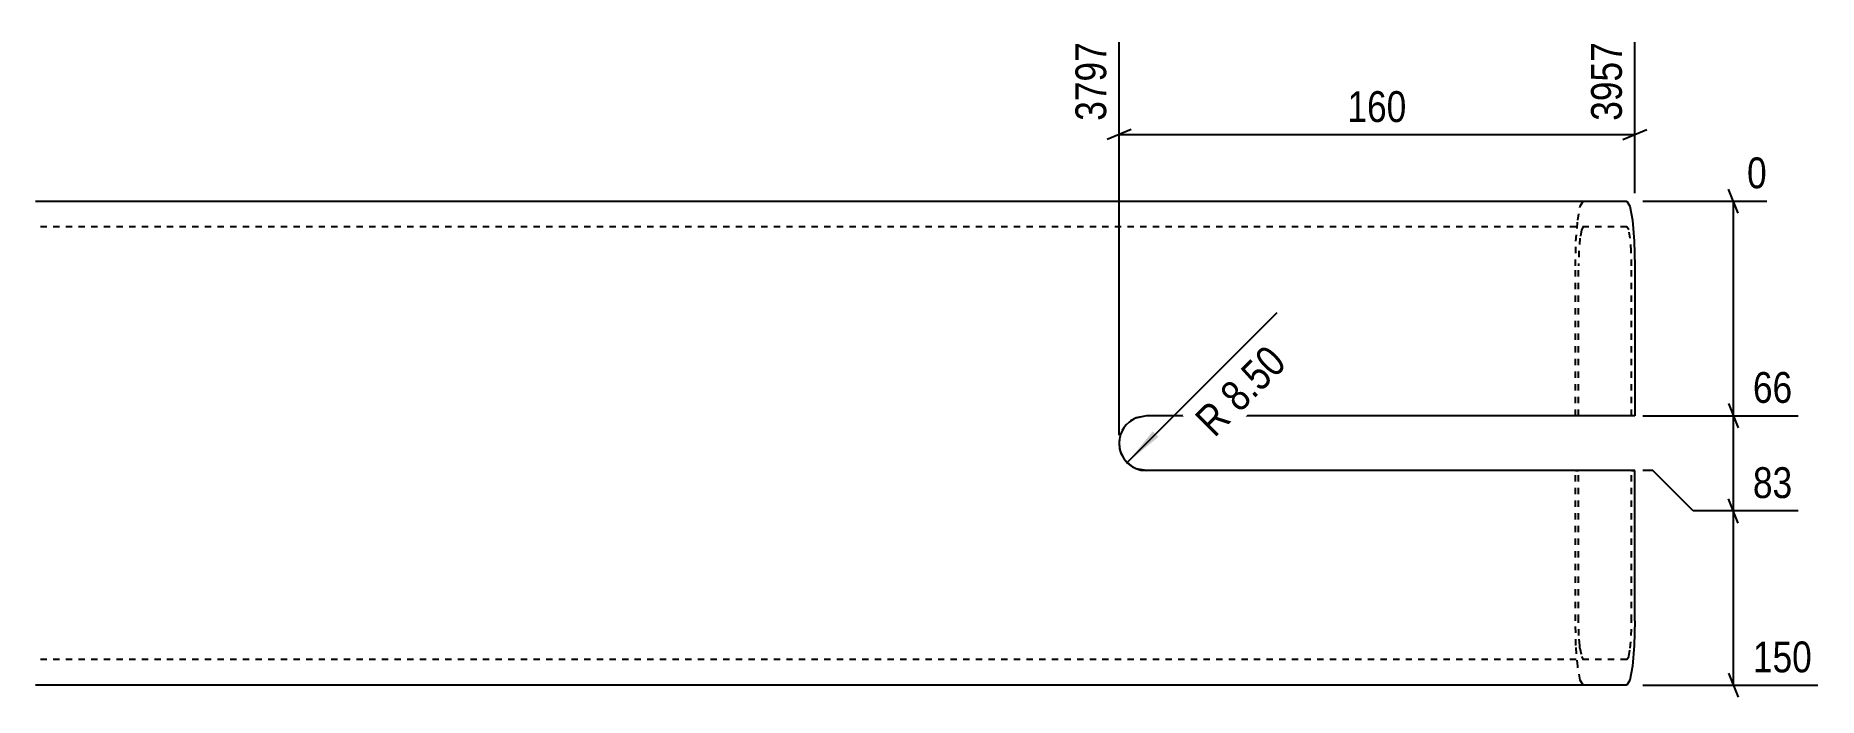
# Model space of a CAD drawing. Header units: millimetres. Extents: x 8 to 13860, y 5 to 267.
# Drawn here: x 3469 to 4021, y 8 to 213 of the extents above; entities that cross this region are included whole.
import ezdxf

# ---------------------------------------------------------------- set-up
doc = ezdxf.new("R2010")
doc.units = ezdxf.units.MM
doc.linetypes.add('DXK_LINE_DOT2', pattern=[3.9198, 1.9599, -1.9599])
doc.layers.add('MÅLSÆTNING', color=7, linetype='Continuous')
doc.layers.add('STÅL', color=7, linetype='Continuous')
doc.styles.add('Arial Narrow', font='ARIALN.TTF', dxfattribs={"height": 0.2})

msp = doc.modelspace()

# ---------------------------------------------------------------- hatches: boundary and pattern name
at = {"layer": 'MÅLSÆTNING', "linetype": 'Continuous'}
msp.add_hatch(color=7, dxfattribs=at).paths.add_polyline_path([(3816.71, 88.19), (3806.99, 80.24), (3814.94, 89.96)])

# ---------------------------------------------------------------- linework, layer by layer
at = {"layer": 'MÅLSÆTNING', "color": 7, "linetype": 'Continuous'}
for p, q in [((3804.5, 88.75), (3804.5, 210.53)), ((3964.42, 163.75), (3964.42, 210.53)), ((3808.25, 183.41), (3800.75, 180.41)), ((3960.67, 180.41), (3968.17, 183.41)), ((3804.5, 181.91), (3964.42, 181.91)), ((3966.92, 161.25), (4005.34, 161.25)), ((3996.5, 157.5), (3993.5, 165)), ((3995, 94.75), (3995, 161.25)), ((3806.99, 80.24), (3853.54, 126.79)), ((3966.92, 94.75), (4015.08, 94.75)), ((3993.5, 98.5), (3996.5, 91)), ((3995, 65.25), (3995, 94.75)), ((3970, 77.75), (3966.92, 77.75)), ((3970, 77.75), (3966.92, 77.75)), ((3982.5, 65.25), (3970, 77.75)), ((3982.5, 65.25), (3970, 77.75)), ((3996.5, 61.5), (3993.5, 69)), ((4015.08, 65.25), (3982.5, 65.25)), ((3995, 11.25), (3995, 65.25)), ((3966.92, 11.25), (4021.17, 11.25)), ((3993.5, 15), (3996.5, 7.5))]:
    msp.add_line(p, q, dxfattribs=at)
msp.add_arc((3813, 86.25), 8.5, 180, 270, dxfattribs=at)
at = {"layer": 'STÅL', "color": 2, "linetype": 'Continuous'}
for p, q in [((3468.5, 161.25), (3961.97, 161.25)), ((3961.97, 161.25), (3962.91, 159.73)), ((3962.91, 159.73), (3963.7, 155.39)), ((3963.7, 155.39), (3964.24, 148.9)), ((3964.24, 148.9), (3964.42, 141.25)), ((3964.42, 141.25), (3964.42, 94.75)), ((3813, 94.75), (3809.75, 94.1)), ((3964.42, 94.75), (3813, 94.75)), ((3809.75, 78.4), (3813, 77.75)), ((3964.42, 77.75), (3813, 77.75)), ((3964.42, 31.25), (3964.42, 77.75)), ((3964.42, 31.25), (3964.24, 23.6)), ((3964.24, 23.6), (3963.7, 17.11)), ((3963.7, 17.11), (3962.91, 12.77)), ((3961.97, 11.25), (3468.5, 11.25)), ((3962.91, 12.77), (3961.97, 11.25))]:
    msp.add_line(p, q, dxfattribs=at)
at = {"layer": 'STÅL', "color": 7, "linetype": 'DXK_LINE_DOT2'}
for p, q in [((3947.52, 159.73), (3948.46, 161.25)), ((3946.19, 148.9), (3946.72, 155.39)), ((3946.72, 155.39), (3947.52, 159.73)), ((3961.97, 153.25), (3468.5, 153.25)), ((3947.42, 149.74), (3947.1, 145.84)), ((3947.9, 152.34), (3947.42, 149.74)), ((3948.46, 153.25), (3947.9, 152.34)), ((3962.53, 152.34), (3961.97, 153.25)), ((3963.01, 149.74), (3962.53, 152.34)), ((3963.33, 145.84), (3963.01, 149.74)), ((3946, 141.25), (3946.19, 148.9)), ((3947.1, 145.84), (3946.99, 141.25)), ((3963.44, 141.25), (3963.33, 145.84)), ((3946, 94.75), (3946, 141.25)), ((3946.99, 94.75), (3946.99, 141.25)), ((3963.44, 94.75), (3963.44, 141.25)), ((3809.75, 94.1), (3813, 94.75)), ((3813, 77.75), (3809.75, 78.4)), ((3946, 31.25), (3946, 77.75)), ((3946, 77.75), (3946.99, 77.75)), ((3946.99, 31.25), (3946.99, 77.75)), ((3963.44, 31.25), (3963.44, 77.75)), ((3963.44, 77.75), (3964.42, 77.75)), ((3946.19, 23.6), (3946, 31.25)), ((3947.1, 26.66), (3946.99, 31.25)), ((3963.33, 26.66), (3963.44, 31.25)), ((3946.72, 17.11), (3946.19, 23.6)), ((3947.35, 23.6), (3947.1, 26.66)), ((3947.42, 22.76), (3947.35, 23.6)), ((3947.42, 22.76), (3947.9, 20.16)), ((3962.53, 20.16), (3963.01, 22.76)), ((3963.01, 22.76), (3963.33, 26.66)), ((3961.97, 19.25), (3468.5, 19.25)), ((3947.52, 12.77), (3946.72, 17.11)), ((3947.9, 20.16), (3948.46, 19.25)), ((3961.97, 19.25), (3962.53, 20.16)), ((3948.46, 11.25), (3947.52, 12.77))]:
    msp.add_line(p, q, dxfattribs=at)
at = {"layer": 'STÅL', "color": 2, "linetype": 'Continuous'}
msp.add_arc((3813, 86.25), 8.5, 112.5, 247.5, dxfattribs=at)
at = {"layer": 'STÅL', "color": 7, "linetype": 'DXK_LINE_DOT2'}
msp.add_arc((3813, 86.25), 8.5, 112.5, 247.5, dxfattribs=at)

# ---------------------------------------------------------------- next in the draw order: wipeouts: each hides what was drawn before it
at = {"color": 0, "linetype": 'Continuous'}
for points in [[(3802.5, 212.53), (3788.5, 212.53), (3788.5, 184.16), (3802.5, 184.16)], [(3962.42, 212.53), (3948.42, 212.53), (3948.42, 184.16), (3962.42, 184.16)], [(4007.34, 163.25), (4007.34, 177.25), (3997.25, 177.25), (3997.25, 163.25)], [(4015.26, 96.75), (4015.26, 110.75), (3999.07, 110.75), (3999.07, 96.75)], [(4015.26, 67.25), (4015.26, 81.25), (3999.07, 81.25), (3999.07, 67.25)], [(4021.35, 13.25), (4021.35, 27.25), (3999.07, 27.25), (3999.07, 13.25)]]:
    msp.add_wipeout(points, dxfattribs=at).dxf.layer = 'MÅLSÆTNING'
at = {"color": 0}
for points in [[(3895.6, 183.78), (3895.6, 197.78), (3873.32, 197.78), (3873.32, 183.78)], [(3859.77, 110.57), (3849.87, 120.47), (3824.21, 94.81), (3834.11, 84.91)]]:
    msp.add_wipeout(points, dxfattribs=at).dxf.layer = 'MÅLSÆTNING'

# ---------------------------------------------------------------- next in the draw order: linework, layer by layer
at = {"layer": 'MÅLSÆTNING', "color": 7, "linetype": 'Continuous'}
for p, q in [((3966.92, 94.75), (4015.08, 94.75)), ((3993.5, 98.5), (3996.5, 91)), ((3996.5, 61.5), (3993.5, 69)), ((4015.08, 65.25), (3982.5, 65.25))]:
    msp.add_line(p, q, dxfattribs=at)

# ---------------------------------------------------------------- next in the draw order: texts
at = {"layer": 'MÅLSÆTNING', "color": 3, "linetype": 'Continuous', "style": 'Arial Narrow'}
for s, p in [('3797', (3800.5, 186.16)), ('3957', (3960.42, 186.16))]:
    msp.add_text(s, height=9.544, rotation=90.0002, dxfattribs=at).set_placement(p)
at = {"layer": 'MÅLSÆTNING', "color": 3, "style": 'Arial Narrow'}
msp.add_text('160', height=9.544, dxfattribs=at).set_placement((3875.32, 185.78))
at = {"layer": 'MÅLSÆTNING', "color": 3, "linetype": 'Continuous', "style": 'Arial Narrow'}
for s, height, p in [('0', 9.54, (3999.25, 165.25)), ('66', 9.544, (4001.07, 98.75)), ('83', 9.544, (4001.07, 69.25)), ('150', 9.544, (4001.07, 15.25))]:
    msp.add_text(s, height=height, dxfattribs=at).set_placement(p)
at = {"layer": 'MÅLSÆTNING', "color": 3, "style": 'Arial Narrow'}
msp.add_text('R 8.50', height=9.544, rotation=45.0001, dxfattribs=at).set_placement((3834.11, 87.74))

doc.saveas('drawing.dxf')
